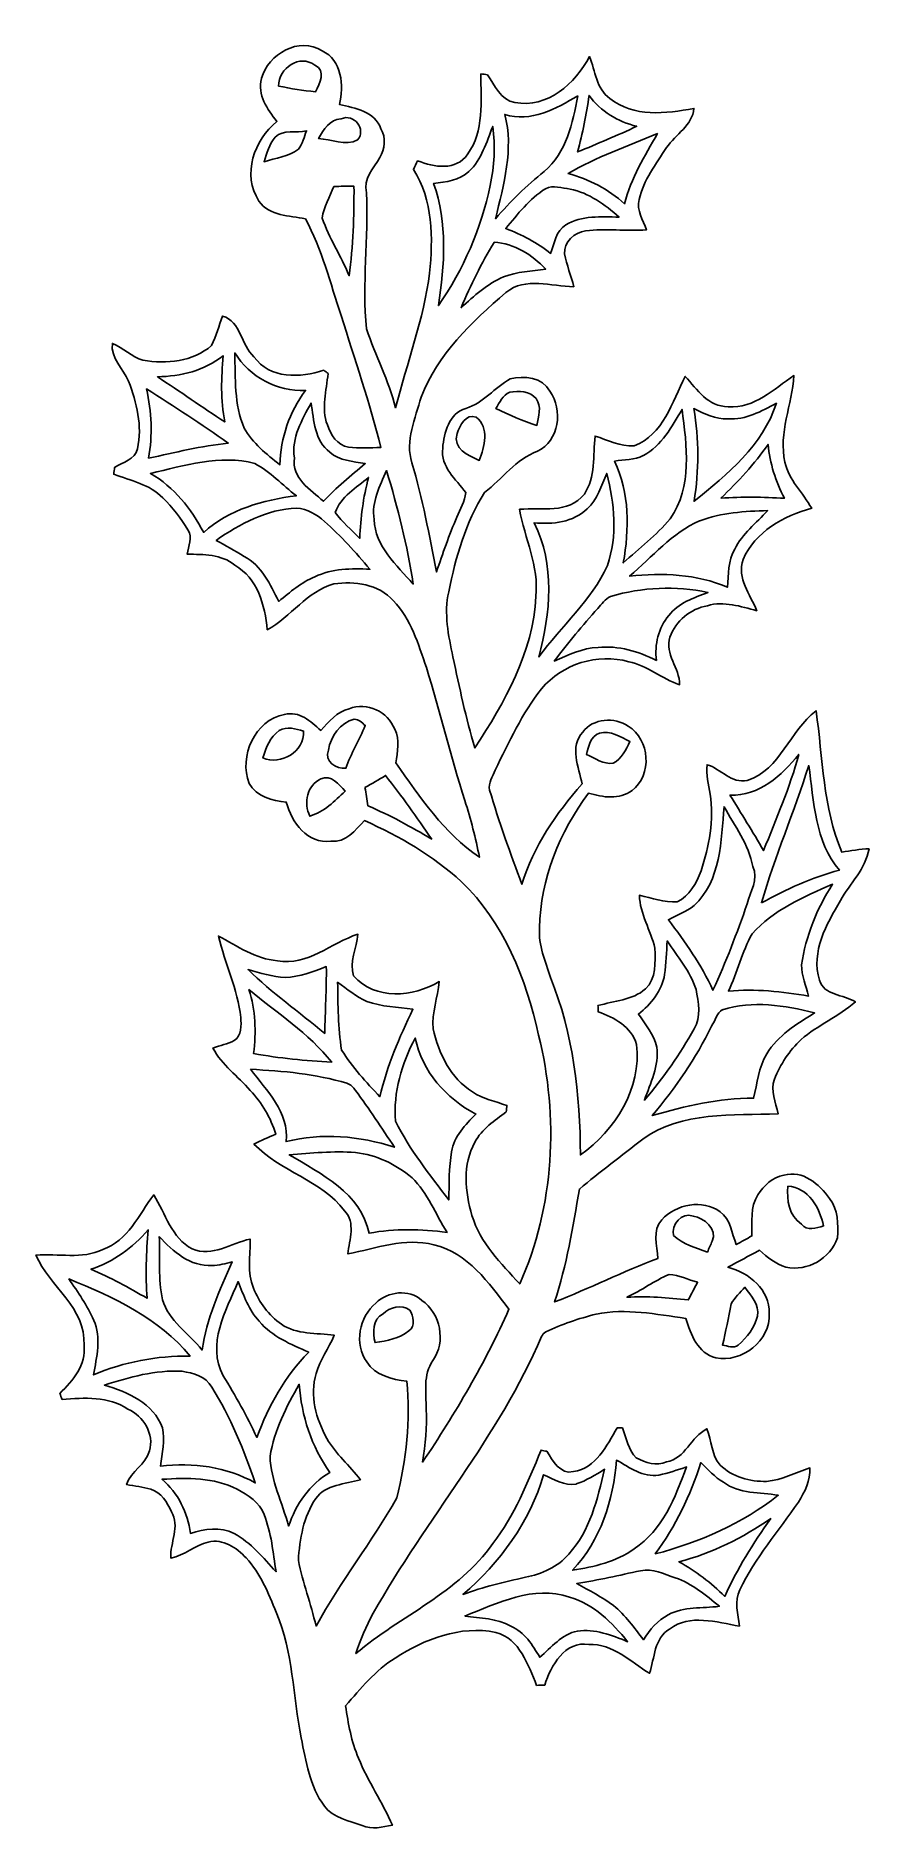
# Model space of a CAD drawing. Header units: centimetres. Extents: x -6.7 to 6.2, y -15.7 to 12.1.
import ezdxf

# ---------------------------------------------------------------- set-up
doc = ezdxf.new("R2010")
doc.units = ezdxf.units.CM
doc.header["$MEASUREMENT"] = 0
doc.layers.add('Camada 1', color=7, linetype='Continuous')

msp = doc.modelspace()

# ---------------------------------------------------------------- linework, layer by layer
at = {"layer": 'Camada 1', "color": 251}
for points, knots in [([(-3.241, 11.402), (-3.136, 11.77), (-2.658, 12.056), (-2.305, 11.826), (-2.305, 11.826), (-1.995, 11.681), (-1.967, 11.288), (-2.035, 10.993), (-2.035, 10.993), (-1.794, 10.943), (-1.486, 10.884), (-1.394, 10.618), (-1.394, 10.618), (-1.315, 10.481), (-1.33, 10.308), (-1.41, 10.174), (-1.41, 10.174), (-1.507, 10.007), (-1.678, 9.848), (-1.617, 9.631), (-1.617, 9.631), (-1.582, 8.929), (-1.691, 8.226), (-1.616, 7.525), (-1.616, 7.525), (-1.481, 7.113), (-1.274, 6.728), (-1.167, 6.306), (-1.167, 6.306), (-0.991, 7), (-0.735, 7.677), (-0.642, 8.39), (-0.642, 8.39), (-0.588, 8.926), (-0.589, 9.522), (-0.892, 9.992), (-0.892, 9.992), (-0.871, 10.036), (-0.849, 10.08), (-0.827, 10.124), (-0.827, 10.124), (-0.572, 10.029), (-0.235, 9.959), (-0.053, 10.23), (-0.053, 10.23), (0.206, 10.582), (0.146, 11.054), (0.152, 11.468), (0.152, 11.468), (0.177, 11.465), (0.227, 11.46), (0.253, 11.456), (0.253, 11.456), (0.368, 11.294), (0.454, 11.062), (0.676, 11.027), (0.676, 11.027), (1.178, 10.93), (1.612, 11.321), (1.832, 11.736), (1.832, 11.736), (1.92, 11.512), (1.935, 11.242), (2.144, 11.087), (2.144, 11.087), (2.512, 10.793), (3.012, 10.855), (3.445, 10.935), (3.445, 10.935), (3.419, 10.673), (3.161, 10.533), (3.023, 10.33), (3.023, 10.33), (2.857, 10.079), (2.664, 9.826), (2.599, 9.526), (2.599, 9.526), (2.552, 9.357), (2.661, 9.209), (2.711, 9.056), (2.711, 9.056), (2.397, 9.036), (2.082, 9.08), (1.77, 9.043), (1.77, 9.043), (1.596, 9.02), (1.43, 8.869), (1.446, 8.685), (1.446, 8.685), (1.475, 8.512), (1.547, 8.35), (1.586, 8.179), (1.586, 8.179), (1.237, 8.181), (0.842, 8.337), (0.538, 8.089), (0.538, 8.089), (0.011, 7.637), (-0.518, 7.131), (-0.774, 6.47), (-0.774, 6.47), (-0.86, 6.145), (-1.026, 5.797), (-0.916, 5.456), (-0.916, 5.456), (-0.749, 4.903), (-0.646, 4.334), (-0.537, 3.768), (-0.537, 3.768), (-0.437, 4.052), (-0.343, 4.34), (-0.219, 4.615), (-0.219, 4.615), (-0.173, 4.742), (-0.098, 4.861), (-0.082, 4.996), (-0.082, 4.996), (-0.237, 5.204), (-0.473, 5.391), (-0.44, 5.682), (-0.44, 5.682), (-0.417, 5.918), (-0.345, 6.222), (-0.081, 6.298), (-0.081, 6.298), (0.192, 6.379), (0.362, 6.621), (0.605, 6.752), (0.605, 6.752), (0.817, 6.806), (1.103, 6.779), (1.217, 6.561), (1.217, 6.561), (1.426, 6.28), (1.36, 5.787), (1.025, 5.634), (1.025, 5.634), (0.691, 5.512), (0.482, 5.207), (0.209, 4.997), (0.209, 4.997), (-0.086, 4.536), (-0.238, 3.996), (-0.346, 3.463), (-0.346, 3.463), (-0.424, 3.127), (-0.351, 2.785), (-0.281, 2.455), (-0.281, 2.455), (-0.18, 1.984), (-0.083, 1.51), (0.059, 1.049), (0.059, 1.049), (0.516, 1.757), (0.964, 2.524), (1, 3.388), (1, 3.388), (1.052, 3.858), (0.829, 4.286), (0.748, 4.737), (0.748, 4.737), (1.093, 4.768), (1.5, 4.659), (1.751, 4.971), (1.751, 4.971), (1.924, 5.233), (1.886, 5.569), (1.916, 5.869), (1.916, 5.869), (2.113, 5.809), (2.307, 5.704), (2.519, 5.718), (2.519, 5.718), (2.977, 5.887), (3.101, 6.399), (3.31, 6.791), (3.31, 6.791), (3.495, 6.589), (3.662, 6.321), (3.974, 6.323), (3.974, 6.323), (4.381, 6.291), (4.679, 6.597), (4.991, 6.805), (4.991, 6.805), (4.961, 6.356), (4.751, 5.919), (4.851, 5.466), (4.851, 5.466), (4.912, 5.188), (5.129, 4.993), (5.265, 4.754), (5.265, 4.754), (4.832, 4.634), (4.392, 4.392), (4.204, 3.963), (4.204, 3.963), (4.108, 3.667), (4.311, 3.424), (4.417, 3.17), (4.417, 3.17), (4.169, 3.234), (3.908, 3.323), (3.652, 3.247), (3.652, 3.247), (3.394, 3.199), (3.159, 3.014), (3.074, 2.763), (3.074, 2.763), (2.989, 2.497), (3.226, 2.285), (3.223, 2.024), (3.223, 2.024), (2.949, 2.116), (2.725, 2.319), (2.439, 2.381), (2.439, 2.381), (1.955, 2.514), (1.411, 2.349), (1.089, 1.963), (1.089, 1.963), (0.789, 1.581), (0.584, 1.137), (0.371, 0.704), (0.371, 0.704), (0.335, 0.607), (0.261, 0.506), (0.285, 0.397), (0.285, 0.397), (0.433, -0.094), (0.603, -0.579), (0.785, -1.059), (0.785, -1.059), (0.962, -0.473), (1.315, 0.035), (1.715, 0.491), (1.715, 0.491), (1.665, 0.751), (1.518, 1.068), (1.725, 1.293), (1.725, 1.293), (1.885, 1.508), (2.216, 1.528), (2.43, 1.384), (2.43, 1.384), (2.765, 1.179), (2.804, 0.629), (2.488, 0.388), (2.488, 0.388), (2.294, 0.245), (2.033, 0.283), (1.817, 0.349), (1.817, 0.349), (1.365, -0.249), (1.073, -0.979), (1.058, -1.733), (1.058, -1.733), (1.038, -2.001), (1.147, -2.251), (1.228, -2.5), (1.228, -2.5), (1.577, -3.369), (1.686, -4.314), (1.69, -5.244), (1.69, -5.244), (2.229, -4.861), (2.64, -4.218), (2.557, -3.535), (2.557, -3.535), (2.479, -3.262), (2.211, -3.12), (1.964, -3.03), (1.964, -3.03), (1.963, -3.006), (1.962, -2.959), (1.961, -2.935), (1.961, -2.935), (2.208, -2.865), (2.493, -2.853), (2.696, -2.678), (2.696, -2.678), (2.866, -2.52), (2.846, -2.257), (2.841, -2.049), (2.841, -2.049), (2.779, -1.771), (2.606, -1.521), (2.603, -1.229), (2.603, -1.229), (2.794, -1.273), (2.986, -1.347), (3.185, -1.331), (3.185, -1.331), (3.377, -1.243), (3.481, -1.042), (3.556, -0.854), (3.556, -0.854), (3.679, -0.473), (3.756, -0.066), (3.694, 0.334), (3.694, 0.334), (3.675, 0.485), (3.628, 0.636), (3.647, 0.789), (3.647, 0.789), (3.86, 0.727), (4.029, 0.491), (4.268, 0.545), (4.268, 0.545), (4.786, 0.716), (4.925, 1.313), (5.333, 1.622), (5.333, 1.622), (5.44, 0.891), (5.435, 0.129), (5.73, -0.562), (5.73, -0.562), (5.87, -0.54), (6.011, -0.518), (6.153, -0.511), (6.153, -0.511), (6.099, -0.824), (5.858, -1.046), (5.708, -1.313), (5.708, -1.313), (5.494, -1.678), (5.251, -2.099), (5.386, -2.54), (5.386, -2.54), (5.452, -2.784), (5.759, -2.759), (5.94, -2.879), (5.94, -2.879), (5.68, -3.102), (5.36, -3.237), (5.101, -3.461), (5.101, -3.461), (4.921, -3.631), (4.781, -3.843), (4.69, -4.073), (4.69, -4.073), (4.624, -4.251), (4.707, -4.435), (4.748, -4.608), (4.748, -4.608), (4.043, -4.636), (3.262, -4.563), (2.654, -4.999), (2.654, -4.999), (2.327, -5.257), (1.989, -5.507), (1.673, -5.773), (1.673, -5.773), (1.576, -6.36), (1.475, -6.949), (1.29, -7.517), (1.29, -7.517), (1.829, -7.308), (2.346, -7.046), (2.888, -6.845), (2.888, -6.845), (2.876, -6.645), (2.797, -6.409), (2.947, -6.245), (2.947, -6.245), (3.167, -6.005), (3.578, -5.923), (3.849, -6.124), (3.849, -6.124), (4.013, -6.238), (4.03, -6.457), (4.098, -6.63), (4.098, -6.63), (4.179, -6.584), (4.26, -6.539), (4.342, -6.495), (4.342, -6.495), (4.345, -6.282), (4.31, -6.05), (4.434, -5.861), (4.434, -5.861), (4.527, -5.721), (4.66, -5.581), (4.835, -5.559), (4.835, -5.559), (5.129, -5.467), (5.379, -5.701), (5.543, -5.915), (5.543, -5.915), (5.677, -6.087), (5.676, -6.32), (5.664, -6.527), (5.664, -6.527), (5.552, -6.846), (5.199, -7.052), (4.867, -6.978), (4.867, -6.978), (4.711, -6.929), (4.578, -6.826), (4.457, -6.717), (4.457, -6.717), (4.295, -6.806), (4.132, -6.892), (3.971, -6.98), (3.971, -6.98), (4.295, -7.064), (4.622, -7.332), (4.607, -7.694), (4.607, -7.694), (4.636, -8.115), (4.18, -8.461), (3.784, -8.383), (3.784, -8.383), (3.505, -8.311), (3.396, -8.02), (3.319, -7.772), (3.319, -7.772), (2.862, -7.706), (2.392, -7.612), (1.932, -7.705), (1.932, -7.705), (1.665, -7.774), (1.401, -7.859), (1.153, -7.979), (1.153, -7.979), (1.124, -7.996), (1.104, -8.02), (1.09, -8.052), (1.09, -8.052), (0.429, -9.596), (-0.694, -10.875), (-1.514, -12.33), (-1.514, -12.33), (-1.623, -12.529), (-1.712, -12.738), (-1.782, -12.953), (-1.782, -12.953), (-1.091, -12.367), (-0.195, -12.013), (0.336, -11.253), (0.336, -11.253), (0.668, -10.818), (0.875, -10.31), (1.082, -9.808), (1.082, -9.808), (1.104, -9.813), (1.147, -9.822), (1.168, -9.826), (1.168, -9.826), (1.262, -9.962), (1.375, -10.191), (1.581, -10.14), (1.581, -10.14), (1.937, -10.081), (2.093, -9.739), (2.258, -9.464), (2.258, -9.464), (2.278, -9.464), (2.319, -9.463), (2.34, -9.463), (2.34, -9.463), (2.406, -9.618), (2.427, -9.807), (2.553, -9.928), (2.553, -9.928), (2.693, -9.997), (2.867, -10.062), (3.022, -9.99), (3.022, -9.99), (3.313, -9.938), (3.399, -9.6), (3.645, -9.478), (3.645, -9.478), (3.726, -9.661), (3.708, -9.888), (3.852, -10.039), (3.852, -10.039), (4.036, -10.227), (4.314, -10.294), (4.569, -10.292), (4.569, -10.292), (4.804, -10.267), (5.017, -10.16), (5.237, -10.082), (5.237, -10.082), (5.247, -10.275), (5.159, -10.452), (5.059, -10.612), (5.059, -10.612), (4.756, -11.062), (4.387, -11.474), (4.156, -11.968), (4.156, -11.968), (4.069, -12.143), (4.124, -12.344), (4.147, -12.528), (4.147, -12.528), (3.796, -12.47), (3.379, -12.333), (3.067, -12.574), (3.067, -12.574), (2.828, -12.716), (2.838, -13.023), (2.758, -13.258), (2.758, -13.258), (2.462, -13.079), (2.195, -12.796), (1.82, -12.812), (1.82, -12.812), (1.452, -12.752), (1.229, -13.141), (1.138, -13.44), (1.138, -13.44), (1.096, -13.441), (1.054, -13.442), (1.013, -13.444), (1.013, -13.444), (0.88, -13.128), (0.754, -12.727), (0.38, -12.626), (0.38, -12.626), (-0.168, -12.512), (-0.721, -12.731), (-1.175, -13.023), (-1.175, -13.023), (-1.48, -13.212), (-1.709, -13.493), (-1.941, -13.761), (-1.941, -13.761), (-1.898, -14.035), (-1.855, -14.316), (-1.74, -14.571), (-1.74, -14.571), (-1.596, -14.932), (-1.368, -15.25), (-1.218, -15.608), (-1.218, -15.608), (-1.371, -15.632), (-1.534, -15.682), (-1.682, -15.611), (-1.682, -15.611), (-1.884, -15.535), (-2.134, -15.498), (-2.269, -15.31), (-2.269, -15.31), (-2.499, -15.006), (-2.549, -14.617), (-2.628, -14.256), (-2.628, -14.256), (-2.755, -13.609), (-2.752, -12.93), (-3.012, -12.315), (-3.012, -12.315), (-3.136, -12.019), (-3.255, -11.712), (-3.479, -11.475), (-3.479, -11.475), (-3.623, -11.314), (-3.838, -11.174), (-4.064, -11.228), (-4.064, -11.228), (-4.269, -11.281), (-4.432, -11.435), (-4.643, -11.477), (-4.643, -11.477), (-4.656, -11.237), (-4.497, -10.985), (-4.632, -10.759), (-4.632, -10.759), (-4.697, -10.615), (-4.794, -10.462), (-4.952, -10.413), (-4.952, -10.413), (-5.075, -10.377), (-5.201, -10.365), (-5.326, -10.34), (-5.326, -10.34), (-5.263, -10.13), (-5.028, -10.032), (-4.973, -9.82), (-4.973, -9.82), (-4.893, -9.557), (-5.068, -9.28), (-5.307, -9.174), (-5.307, -9.174), (-5.607, -8.975), (-5.98, -8.996), (-6.323, -9.023), (-6.323, -9.023), (-6.335, -8.992), (-6.347, -8.961), (-6.359, -8.93), (-6.359, -8.93), (-6.151, -8.737), (-5.949, -8.488), (-5.985, -8.185), (-5.985, -8.185), (-5.95, -7.608), (-6.52, -7.277), (-6.729, -6.793), (-6.729, -6.793), (-6.384, -6.763), (-6.018, -6.863), (-5.693, -6.705), (-5.693, -6.705), (-5.306, -6.571), (-5.137, -6.169), (-4.908, -5.862), (-4.908, -5.862), (-4.725, -6.147), (-4.632, -6.53), (-4.313, -6.698), (-4.313, -6.698), (-4.001, -6.826), (-3.712, -6.611), (-3.417, -6.544), (-3.417, -6.544), (-3.41, -6.795), (-3.471, -7.064), (-3.363, -7.302), (-3.363, -7.302), (-3.28, -7.525), (-3.127, -7.723), (-2.934, -7.861), (-2.934, -7.861), (-2.696, -8.026), (-2.391, -7.993), (-2.117, -8.031), (-2.117, -8.031), (-2.2, -8.233), (-2.339, -8.41), (-2.394, -8.623), (-2.394, -8.623), (-2.501, -8.963), (-2.397, -9.327), (-2.229, -9.628), (-2.229, -9.628), (-2.095, -9.869), (-1.876, -10.046), (-1.712, -10.266), (-1.712, -10.266), (-1.949, -10.336), (-2.245, -10.337), (-2.403, -10.556), (-2.403, -10.556), (-2.592, -10.834), (-2.651, -11.183), (-2.671, -11.513), (-2.671, -11.513), (-2.601, -11.855), (-2.476, -12.185), (-2.398, -12.527), (-2.398, -12.527), (-2.02, -11.843), (-1.537, -11.223), (-1.147, -10.547), (-1.147, -10.547), (-1.009, -9.959), (-0.928, -9.343), (-0.996, -8.74), (-0.996, -8.74), (-1.225, -8.717), (-1.481, -8.651), (-1.614, -8.445), (-1.614, -8.445), (-1.812, -8.166), (-1.731, -7.749), (-1.474, -7.534), (-1.474, -7.534), (-1.29, -7.355), (-0.962, -7.311), (-0.764, -7.492), (-0.764, -7.492), (-0.472, -7.688), (-0.384, -8.136), (-0.592, -8.423), (-0.592, -8.423), (-0.747, -8.641), (-0.694, -8.925), (-0.694, -9.173), (-0.694, -9.173), (-0.674, -9.448), (-0.712, -9.721), (-0.75, -9.993), (-0.75, -9.993), (-0.247, -9.239), (0.221, -8.457), (0.584, -7.626), (0.584, -7.626), (0.273, -7.227), (-0.05, -6.752), (-0.576, -6.633), (-0.576, -6.633), (-1.027, -6.519), (-1.466, -6.688), (-1.904, -6.774), (-1.904, -6.774), (-1.884, -6.551), (-1.781, -6.295), (-1.956, -6.106), (-1.956, -6.106), (-2.321, -5.635), (-2.948, -5.499), (-3.358, -5.076), (-3.358, -5.076), (-3.248, -5.02), (-3.135, -4.972), (-3.021, -4.923), (-3.021, -4.923), (-3.098, -4.671), (-3.23, -4.437), (-3.414, -4.248), (-3.414, -4.248), (-3.602, -4.026), (-3.858, -3.856), (-3.991, -3.591), (-3.991, -3.591), (-3.881, -3.552), (-3.765, -3.529), (-3.661, -3.475), (-3.661, -3.475), (-3.55, -3.4), (-3.552, -3.236), (-3.562, -3.12), (-3.562, -3.12), (-3.611, -2.684), (-3.803, -2.283), (-3.907, -1.861), (-3.907, -1.861), (-3.615, -2.013), (-3.336, -2.218), (-2.996, -2.242), (-2.996, -2.242), (-2.53, -2.333), (-2.165, -1.963), (-1.749, -1.832), (-1.749, -1.832), (-1.771, -2.042), (-1.892, -2.268), (-1.817, -2.474), (-1.817, -2.474), (-1.486, -2.86), (-0.896, -2.802), (-0.492, -2.565), (-0.492, -2.565), (-0.517, -2.809), (-0.609, -3.044), (-0.588, -3.292), (-0.588, -3.292), (-0.499, -3.67), (-0.321, -4.06), (0.022, -4.27), (0.022, -4.27), (0.183, -4.377), (0.374, -4.417), (0.554, -4.479), (0.554, -4.479), (0.551, -4.503), (0.545, -4.552), (0.542, -4.577), (0.542, -4.577), (0.366, -4.714), (0.161, -4.841), (0.059, -5.048), (0.059, -5.048), (-0.137, -5.391), (-0.094, -5.815), (0.013, -6.181), (0.013, -6.181), (0.142, -6.604), (0.461, -6.92), (0.752, -7.238), (0.752, -7.238), (1.288, -6.039), (1.356, -4.66), (1.044, -3.392), (1.044, -3.392), (0.85, -2.523), (0.504, -1.647), (-0.15, -1.02), (-0.15, -1.02), (-0.588, -0.619), (-1.107, -0.317), (-1.648, -0.076), (-1.648, -0.076), (-1.791, -0.216), (-1.933, -0.427), (-2.168, -0.391), (-2.168, -0.391), (-2.534, -0.444), (-2.773, -0.1), (-2.858, 0.21), (-2.858, 0.21), (-3.071, 0.228), (-3.322, 0.295), (-3.431, 0.499), (-3.431, 0.499), (-3.597, 0.917), (-3.342, 1.481), (-2.886, 1.565), (-2.886, 1.565), (-2.658, 1.626), (-2.48, 1.458), (-2.326, 1.319), (-2.326, 1.319), (-2.196, 1.45), (-2.077, 1.611), (-1.885, 1.654), (-1.885, 1.654), (-1.611, 1.768), (-1.286, 1.606), (-1.181, 1.338), (-1.181, 1.338), (-1.099, 1.174), (-1.137, 0.989), (-1.164, 0.817), (-1.164, 0.817), (-0.789, 0.286), (-0.42, -0.272), (0.129, -0.641), (0.129, -0.641), (0.067, -0.346), (-0.004, -0.052), (-0.097, 0.234), (-0.097, 0.234), (-0.314, 0.914), (-0.48, 1.608), (-0.692, 2.29), (-0.692, 2.29), (-0.815, 2.654), (-0.931, 3.04), (-1.204, 3.325), (-1.204, 3.325), (-1.427, 3.58), (-1.804, 3.63), (-2.122, 3.584), (-2.122, 3.584), (-2.539, 3.469), (-2.785, 3.076), (-3.151, 2.875), (-3.151, 2.875), (-3.189, 3.257), (-3.299, 3.67), (-3.655, 3.874), (-3.655, 3.874), (-3.865, 4.048), (-4.136, 4.036), (-4.391, 4.044), (-4.391, 4.044), (-4.373, 4.166), (-4.303, 4.302), (-4.378, 4.418), (-4.378, 4.418), (-4.487, 4.599), (-4.616, 4.767), (-4.768, 4.913), (-4.768, 4.913), (-4.968, 5.124), (-5.263, 5.181), (-5.524, 5.28), (-5.524, 5.28), (-5.522, 5.306), (-5.516, 5.358), (-5.513, 5.384), (-5.513, 5.384), (-5.387, 5.466), (-5.196, 5.506), (-5.158, 5.671), (-5.158, 5.671), (-5.08, 6.026), (-5.171, 6.387), (-5.295, 6.719), (-5.295, 6.719), (-5.379, 6.911), (-5.573, 7.074), (-5.547, 7.301), (-5.547, 7.301), (-5.38, 7.232), (-5.247, 7.095), (-5.073, 7.041), (-5.073, 7.041), (-4.711, 6.984), (-4.299, 7.016), (-4.012, 7.27), (-4.012, 7.27), (-3.938, 7.414), (-3.899, 7.573), (-3.844, 7.725), (-3.844, 7.725), (-3.557, 7.638), (-3.56, 7.277), (-3.357, 7.096), (-3.357, 7.096), (-3.119, 6.748), (-2.635, 6.77), (-2.275, 6.886), (-2.275, 6.886), (-2.254, 6.869), (-2.233, 6.852), (-2.211, 6.835), (-2.211, 6.835), (-2.239, 6.574), (-2.318, 6.3), (-2.223, 6.042), (-2.223, 6.042), (-2.172, 5.891), (-2.069, 5.726), (-1.898, 5.698), (-1.898, 5.698), (-1.731, 5.682), (-1.563, 5.685), (-1.395, 5.694), (-1.395, 5.694), (-1.566, 6.383), (-1.799, 7.054), (-2.009, 7.731), (-2.009, 7.731), (-2.179, 8.233), (-2.306, 8.759), (-2.563, 9.226), (-2.563, 9.226), (-2.81, 9.284), (-3.118, 9.262), (-3.28, 9.503), (-3.28, 9.503), (-3.546, 9.913), (-3.354, 10.446), (-3.003, 10.734), (-3.003, 10.734), (-3.15, 10.922), (-3.309, 11.144), (-3.239, 11.397), (-3.239, 11.397), (-3.239, 11.397), (-3.241, 11.402), (-3.241, 11.402)], [0, 0, 0, 0, 0.004255, 0.004255, 0.004255, 0.004255, 0.008511, 0.008511, 0.008511, 0.008511, 0.012766, 0.012766, 0.012766, 0.012766, 0.017021, 0.017021, 0.017021, 0.017021, 0.021277, 0.021277, 0.021277, 0.021277, 0.025532, 0.025532, 0.025532, 0.025532, 0.029787, 0.029787, 0.029787, 0.029787, 0.034043, 0.034043, 0.034043, 0.034043, 0.038298, 0.038298, 0.038298, 0.038298, 0.042553, 0.042553, 0.042553, 0.042553, 0.046809, 0.046809, 0.046809, 0.046809, 0.051064, 0.051064, 0.051064, 0.051064, 0.055319, 0.055319, 0.055319, 0.055319, 0.059574, 0.059574, 0.059574, 0.059574, 0.06383, 0.06383, 0.06383, 0.06383, 0.068085, 0.068085, 0.068085, 0.068085, 0.07234, 0.07234, 0.07234, 0.07234, 0.076596, 0.076596, 0.076596, 0.076596, 0.080851, 0.080851, 0.080851, 0.080851, 0.085106, 0.085106, 0.085106, 0.085106, 0.089362, 0.089362, 0.089362, 0.089362, 0.093617, 0.093617, 0.093617, 0.093617, 0.097872, 0.097872, 0.097872, 0.097872, 0.102128, 0.102128, 0.102128, 0.102128, 0.106383, 0.106383, 0.106383, 0.106383, 0.110638, 0.110638, 0.110638, 0.110638, 0.114894, 0.114894, 0.114894, 0.114894, 0.119149, 0.119149, 0.119149, 0.119149, 0.123404, 0.123404, 0.123404, 0.123404, 0.12766, 0.12766, 0.12766, 0.12766, 0.131915, 0.131915, 0.131915, 0.131915, 0.13617, 0.13617, 0.13617, 0.13617, 0.140426, 0.140426, 0.140426, 0.140426, 0.144681, 0.144681, 0.144681, 0.144681, 0.148936, 0.148936, 0.148936, 0.148936, 0.153191, 0.153191, 0.153191, 0.153191, 0.157447, 0.157447, 0.157447, 0.157447, 0.161702, 0.161702, 0.161702, 0.161702, 0.165957, 0.165957, 0.165957, 0.165957, 0.170213, 0.170213, 0.170213, 0.170213, 0.174468, 0.174468, 0.174468, 0.174468, 0.178723, 0.178723, 0.178723, 0.178723, 0.182979, 0.182979, 0.182979, 0.182979, 0.187234, 0.187234, 0.187234, 0.187234, 0.191489, 0.191489, 0.191489, 0.191489, 0.195745, 0.195745, 0.195745, 0.195745, 0.2, 0.2, 0.2, 0.2, 0.204255, 0.204255, 0.204255, 0.204255, 0.208511, 0.208511, 0.208511, 0.208511, 0.212766, 0.212766, 0.212766, 0.212766, 0.217021, 0.217021, 0.217021, 0.217021, 0.221277, 0.221277, 0.221277, 0.221277, 0.225532, 0.225532, 0.225532, 0.225532, 0.229787, 0.229787, 0.229787, 0.229787, 0.234043, 0.234043, 0.234043, 0.234043, 0.238298, 0.238298, 0.238298, 0.238298, 0.242553, 0.242553, 0.242553, 0.242553, 0.246809, 0.246809, 0.246809, 0.246809, 0.251064, 0.251064, 0.251064, 0.251064, 0.255319, 0.255319, 0.255319, 0.255319, 0.259574, 0.259574, 0.259574, 0.259574, 0.26383, 0.26383, 0.26383, 0.26383, 0.268085, 0.268085, 0.268085, 0.268085, 0.27234, 0.27234, 0.27234, 0.27234, 0.276596, 0.276596, 0.276596, 0.276596, 0.280851, 0.280851, 0.280851, 0.280851, 0.285106, 0.285106, 0.285106, 0.285106, 0.289362, 0.289362, 0.289362, 0.289362, 0.293617, 0.293617, 0.293617, 0.293617, 0.297872, 0.297872, 0.297872, 0.297872, 0.302128, 0.302128, 0.302128, 0.302128, 0.306383, 0.306383, 0.306383, 0.306383, 0.310638, 0.310638, 0.310638, 0.310638, 0.314894, 0.314894, 0.314894, 0.314894, 0.319149, 0.319149, 0.319149, 0.319149, 0.323404, 0.323404, 0.323404, 0.323404, 0.32766, 0.32766, 0.32766, 0.32766, 0.331915, 0.331915, 0.331915, 0.331915, 0.33617, 0.33617, 0.33617, 0.33617, 0.340426, 0.340426, 0.340426, 0.340426, 0.344681, 0.344681, 0.344681, 0.344681, 0.348936, 0.348936, 0.348936, 0.348936, 0.353191, 0.353191, 0.353191, 0.353191, 0.357447, 0.357447, 0.357447, 0.357447, 0.361702, 0.361702, 0.361702, 0.361702, 0.365957, 0.365957, 0.365957, 0.365957, 0.370213, 0.370213, 0.370213, 0.370213, 0.374468, 0.374468, 0.374468, 0.374468, 0.378723, 0.378723, 0.378723, 0.378723, 0.382979, 0.382979, 0.382979, 0.382979, 0.387234, 0.387234, 0.387234, 0.387234, 0.391489, 0.391489, 0.391489, 0.391489, 0.395745, 0.395745, 0.395745, 0.395745, 0.4, 0.4, 0.4, 0.4, 0.404255, 0.404255, 0.404255, 0.404255, 0.408511, 0.408511, 0.408511, 0.408511, 0.412766, 0.412766, 0.412766, 0.412766, 0.417021, 0.417021, 0.417021, 0.417021, 0.421277, 0.421277, 0.421277, 0.421277, 0.425532, 0.425532, 0.425532, 0.425532, 0.429787, 0.429787, 0.429787, 0.429787, 0.434043, 0.434043, 0.434043, 0.434043, 0.438298, 0.438298, 0.438298, 0.438298, 0.442553, 0.442553, 0.442553, 0.442553, 0.446809, 0.446809, 0.446809, 0.446809, 0.451064, 0.451064, 0.451064, 0.451064, 0.455319, 0.455319, 0.455319, 0.455319, 0.459574, 0.459574, 0.459574, 0.459574, 0.46383, 0.46383, 0.46383, 0.46383, 0.468085, 0.468085, 0.468085, 0.468085, 0.47234, 0.47234, 0.47234, 0.47234, 0.476596, 0.476596, 0.476596, 0.476596, 0.480851, 0.480851, 0.480851, 0.480851, 0.485106, 0.485106, 0.485106, 0.485106, 0.489362, 0.489362, 0.489362, 0.489362, 0.493617, 0.493617, 0.493617, 0.493617, 0.497872, 0.497872, 0.497872, 0.497872, 0.502128, 0.502128, 0.502128, 0.502128, 0.506383, 0.506383, 0.506383, 0.506383, 0.510638, 0.510638, 0.510638, 0.510638, 0.514894, 0.514894, 0.514894, 0.514894, 0.519149, 0.519149, 0.519149, 0.519149, 0.523404, 0.523404, 0.523404, 0.523404, 0.52766, 0.52766, 0.52766, 0.52766, 0.531915, 0.531915, 0.531915, 0.531915, 0.53617, 0.53617, 0.53617, 0.53617, 0.540426, 0.540426, 0.540426, 0.540426, 0.544681, 0.544681, 0.544681, 0.544681, 0.548936, 0.548936, 0.548936, 0.548936, 0.553191, 0.553191, 0.553191, 0.553191, 0.557447, 0.557447, 0.557447, 0.557447, 0.561702, 0.561702, 0.561702, 0.561702, 0.565957, 0.565957, 0.565957, 0.565957, 0.570213, 0.570213, 0.570213, 0.570213, 0.574468, 0.574468, 0.574468, 0.574468, 0.578723, 0.578723, 0.578723, 0.578723, 0.582979, 0.582979, 0.582979, 0.582979, 0.587234, 0.587234, 0.587234, 0.587234, 0.591489, 0.591489, 0.591489, 0.591489, 0.595745, 0.595745, 0.595745, 0.595745, 0.6, 0.6, 0.6, 0.6, 0.604255, 0.604255, 0.604255, 0.604255, 0.608511, 0.608511, 0.608511, 0.608511, 0.612766, 0.612766, 0.612766, 0.612766, 0.617021, 0.617021, 0.617021, 0.617021, 0.621277, 0.621277, 0.621277, 0.621277, 0.625532, 0.625532, 0.625532, 0.625532, 0.629787, 0.629787, 0.629787, 0.629787, 0.634043, 0.634043, 0.634043, 0.634043, 0.638298, 0.638298, 0.638298, 0.638298, 0.642553, 0.642553, 0.642553, 0.642553, 0.646809, 0.646809, 0.646809, 0.646809, 0.651064, 0.651064, 0.651064, 0.651064, 0.655319, 0.655319, 0.655319, 0.655319, 0.659574, 0.659574, 0.659574, 0.659574, 0.66383, 0.66383, 0.66383, 0.66383, 0.668085, 0.668085, 0.668085, 0.668085, 0.67234, 0.67234, 0.67234, 0.67234, 0.676596, 0.676596, 0.676596, 0.676596, 0.680851, 0.680851, 0.680851, 0.680851, 0.685106, 0.685106, 0.685106, 0.685106, 0.689362, 0.689362, 0.689362, 0.689362, 0.693617, 0.693617, 0.693617, 0.693617, 0.697872, 0.697872, 0.697872, 0.697872, 0.702128, 0.702128, 0.702128, 0.702128, 0.706383, 0.706383, 0.706383, 0.706383, 0.710638, 0.710638, 0.710638, 0.710638, 0.714894, 0.714894, 0.714894, 0.714894, 0.719149, 0.719149, 0.719149, 0.719149, 0.723404, 0.723404, 0.723404, 0.723404, 0.72766, 0.72766, 0.72766, 0.72766, 0.731915, 0.731915, 0.731915, 0.731915, 0.73617, 0.73617, 0.73617, 0.73617, 0.740426, 0.740426, 0.740426, 0.740426, 0.744681, 0.744681, 0.744681, 0.744681, 0.748936, 0.748936, 0.748936, 0.748936, 0.753191, 0.753191, 0.753191, 0.753191, 0.757447, 0.757447, 0.757447, 0.757447, 0.761702, 0.761702, 0.761702, 0.761702, 0.765957, 0.765957, 0.765957, 0.765957, 0.770213, 0.770213, 0.770213, 0.770213, 0.774468, 0.774468, 0.774468, 0.774468, 0.778723, 0.778723, 0.778723, 0.778723, 0.782979, 0.782979, 0.782979, 0.782979, 0.787234, 0.787234, 0.787234, 0.787234, 0.791489, 0.791489, 0.791489, 0.791489, 0.795745, 0.795745, 0.795745, 0.795745, 0.8, 0.8, 0.8, 0.8, 0.804255, 0.804255, 0.804255, 0.804255, 0.808511, 0.808511, 0.808511, 0.808511, 0.812766, 0.812766, 0.812766, 0.812766, 0.817021, 0.817021, 0.817021, 0.817021, 0.821277, 0.821277, 0.821277, 0.821277, 0.825532, 0.825532, 0.825532, 0.825532, 0.829787, 0.829787, 0.829787, 0.829787, 0.834043, 0.834043, 0.834043, 0.834043, 0.838298, 0.838298, 0.838298, 0.838298, 0.842553, 0.842553, 0.842553, 0.842553, 0.846809, 0.846809, 0.846809, 0.846809, 0.851064, 0.851064, 0.851064, 0.851064, 0.855319, 0.855319, 0.855319, 0.855319, 0.859574, 0.859574, 0.859574, 0.859574, 0.86383, 0.86383, 0.86383, 0.86383, 0.868085, 0.868085, 0.868085, 0.868085, 0.87234, 0.87234, 0.87234, 0.87234, 0.876596, 0.876596, 0.876596, 0.876596, 0.880851, 0.880851, 0.880851, 0.880851, 0.885106, 0.885106, 0.885106, 0.885106, 0.889362, 0.889362, 0.889362, 0.889362, 0.893617, 0.893617, 0.893617, 0.893617, 0.897872, 0.897872, 0.897872, 0.897872, 0.902128, 0.902128, 0.902128, 0.902128, 0.906383, 0.906383, 0.906383, 0.906383, 0.910638, 0.910638, 0.910638, 0.910638, 0.914894, 0.914894, 0.914894, 0.914894, 0.919149, 0.919149, 0.919149, 0.919149, 0.923404, 0.923404, 0.923404, 0.923404, 0.92766, 0.92766, 0.92766, 0.92766, 0.931915, 0.931915, 0.931915, 0.931915, 0.93617, 0.93617, 0.93617, 0.93617, 0.940426, 0.940426, 0.940426, 0.940426, 0.944681, 0.944681, 0.944681, 0.944681, 0.948936, 0.948936, 0.948936, 0.948936, 0.953191, 0.953191, 0.953191, 0.953191, 0.957447, 0.957447, 0.957447, 0.957447, 0.961702, 0.961702, 0.961702, 0.961702, 0.965957, 0.965957, 0.965957, 0.965957, 0.970213, 0.970213, 0.970213, 0.970213, 0.974468, 0.974468, 0.974468, 0.974468, 0.978723, 0.978723, 0.978723, 0.978723, 0.982979, 0.982979, 0.982979, 0.982979, 0.987234, 0.987234, 0.987234, 0.987234, 0.991489, 0.991489, 0.991489, 0.991489, 1, 1, 1, 1]), ([(-2.977, 11.281), (-2.788, 11.241), (-2.597, 11.208), (-2.404, 11.193), (-2.404, 11.193), (-2.344, 11.318), (-2.239, 11.519), (-2.415, 11.603), (-2.415, 11.603), (-2.651, 11.783), (-2.976, 11.555), (-2.977, 11.281), (-2.977, 11.281), (-2.977, 11.281), (-2.977, 11.281), (-2.977, 11.281)], [0, 0, 0, 0, 0.2, 0.2, 0.2, 0.2, 0.4, 0.4, 0.4, 0.4, 0.6, 0.6, 0.6, 0.6, 1, 1, 1, 1]), ([(1.65, 11.13), (1.316, 10.929), (0.922, 10.713), (0.52, 10.843), (0.52, 10.843), (0.662, 10.307), (0.503, 9.753), (0.377, 9.23), (0.377, 9.23), (0.606, 9.496), (0.858, 9.74), (1.131, 9.962), (1.131, 9.962), (1.478, 10.253), (1.569, 10.71), (1.65, 11.129), (1.65, 11.129), (1.65, 11.129), (1.65, 11.13), (1.65, 11.13)], [0, 0, 0, 0, 0.166667, 0.166667, 0.166667, 0.166667, 0.333333, 0.333333, 0.333333, 0.333333, 0.5, 0.5, 0.5, 0.5, 0.666667, 0.666667, 0.666667, 0.666667, 1, 1, 1, 1]), ([(1.823, 11.136), (1.783, 10.841), (1.722, 10.549), (1.645, 10.261), (1.645, 10.261), (1.952, 10.389), (2.26, 10.516), (2.56, 10.659), (2.56, 10.659), (2.268, 10.728), (2, 10.891), (1.823, 11.136), (1.823, 11.136), (1.823, 11.136), (1.823, 11.136), (1.823, 11.136)], [0, 0, 0, 0, 0.2, 0.2, 0.2, 0.2, 0.4, 0.4, 0.4, 0.4, 0.6, 0.6, 0.6, 0.6, 1, 1, 1, 1]), ([(-2.012, 10.772), (-2.187, 10.764), (-2.282, 10.604), (-2.359, 10.469), (-2.359, 10.469), (-2.166, 10.462), (-1.939, 10.343), (-1.755, 10.447), (-1.755, 10.447), (-1.616, 10.605), (-1.812, 10.868), (-2.011, 10.772), (-2.011, 10.772), (-2.011, 10.772), (-2.012, 10.772), (-2.012, 10.772)], [0, 0, 0, 0, 0.2, 0.2, 0.2, 0.2, 0.4, 0.4, 0.4, 0.4, 0.6, 0.6, 0.6, 0.6, 1, 1, 1, 1]), ([(-3.03, 10.49), (-3.123, 10.383), (-3.155, 10.241), (-3.201, 10.11), (-3.201, 10.11), (-3.023, 10.167), (-2.825, 10.19), (-2.671, 10.305), (-2.671, 10.305), (-2.604, 10.386), (-2.582, 10.493), (-2.545, 10.589), (-2.545, 10.589), (-2.7, 10.549), (-2.906, 10.617), (-3.03, 10.49), (-3.03, 10.49), (-3.03, 10.49), (-3.03, 10.49), (-3.03, 10.49)], [0, 0, 0, 0, 0.166667, 0.166667, 0.166667, 0.166667, 0.333333, 0.333333, 0.333333, 0.333333, 0.5, 0.5, 0.5, 0.5, 0.666667, 0.666667, 0.666667, 0.666667, 1, 1, 1, 1]), ([(-0.034, 9.961), (-0.179, 9.821), (-0.391, 9.798), (-0.58, 9.775), (-0.58, 9.775), (-0.364, 9.167), (-0.407, 8.513), (-0.506, 7.887), (-0.506, 7.887), (-0.121, 8.446), (0.16, 9.077), (0.293, 9.744), (0.293, 9.744), (0.364, 10.043), (0.373, 10.353), (0.334, 10.657), (0.334, 10.657), (0.239, 10.416), (0.164, 10.143), (-0.034, 9.962), (-0.034, 9.962), (-0.034, 9.962), (-0.034, 9.961), (-0.034, 9.961)], [0, 0, 0, 0, 0.142857, 0.142857, 0.142857, 0.142857, 0.285714, 0.285714, 0.285714, 0.285714, 0.428571, 0.428571, 0.428571, 0.428571, 0.571429, 0.571429, 0.571429, 0.571429, 0.714286, 0.714286, 0.714286, 0.714286, 1, 1, 1, 1]), ([(1.499, 9.928), (1.821, 9.841), (2.124, 9.685), (2.372, 9.461), (2.372, 9.461), (2.471, 9.853), (2.68, 10.199), (2.881, 10.545), (2.881, 10.545), (2.415, 10.351), (1.935, 10.184), (1.498, 9.928), (1.498, 9.928), (1.498, 9.928), (1.499, 9.928), (1.499, 9.928)], [0, 0, 0, 0, 0.2, 0.2, 0.2, 0.2, 0.4, 0.4, 0.4, 0.4, 0.6, 0.6, 0.6, 0.6, 1, 1, 1, 1]), ([(-2.125, 9.729), (-2.179, 9.566), (-2.285, 9.414), (-2.301, 9.24), (-2.301, 9.24), (-2.196, 8.929), (-2.01, 8.652), (-1.885, 8.348), (-1.885, 8.348), (-1.825, 8.807), (-1.808, 9.27), (-1.811, 9.732), (-1.811, 9.732), (-1.915, 9.73), (-2.022, 9.732), (-2.125, 9.728), (-2.125, 9.728), (-2.125, 9.728), (-2.125, 9.729), (-2.125, 9.729)], [0, 0, 0, 0, 0.166667, 0.166667, 0.166667, 0.166667, 0.333333, 0.333333, 0.333333, 0.333333, 0.5, 0.5, 0.5, 0.5, 0.666667, 0.666667, 0.666667, 0.666667, 1, 1, 1, 1]), ([(1.15, 9.694), (0.901, 9.537), (0.72, 9.301), (0.535, 9.076), (0.535, 9.076), (0.784, 8.984), (1.022, 8.862), (1.228, 8.692), (1.228, 8.692), (1.289, 8.842), (1.31, 9.043), (1.463, 9.133), (1.463, 9.133), (1.709, 9.282), (2.011, 9.259), (2.287, 9.255), (2.287, 9.255), (2.069, 9.45), (1.822, 9.627), (1.531, 9.688), (1.531, 9.688), (1.406, 9.703), (1.268, 9.754), (1.149, 9.694), (1.149, 9.694), (1.149, 9.694), (1.15, 9.694), (1.15, 9.694)], [0, 0, 0, 0, 0.125, 0.125, 0.125, 0.125, 0.25, 0.25, 0.25, 0.25, 0.375, 0.375, 0.375, 0.375, 0.5, 0.5, 0.5, 0.5, 0.625, 0.625, 0.625, 0.625, 0.75, 0.75, 0.75, 0.75, 1, 1, 1, 1]), ([(0.355, 8.864), (0.16, 8.541), (-0.009, 8.202), (-0.153, 7.853), (-0.153, 7.853), (0.044, 8.039), (0.252, 8.22), (0.502, 8.332), (0.502, 8.332), (0.71, 8.412), (0.936, 8.42), (1.154, 8.451), (1.154, 8.451), (0.939, 8.671), (0.67, 8.847), (0.355, 8.865), (0.355, 8.865), (0.355, 8.865), (0.355, 8.864), (0.355, 8.864)], [0, 0, 0, 0, 0.166667, 0.166667, 0.166667, 0.166667, 0.333333, 0.333333, 0.333333, 0.333333, 0.5, 0.5, 0.5, 0.5, 0.666667, 0.666667, 0.666667, 0.666667, 1, 1, 1, 1]), ([(-4.851, 6.785), (-4.499, 6.559), (-4.158, 6.316), (-3.808, 6.087), (-3.808, 6.087), (-3.878, 6.425), (-3.86, 6.77), (-3.835, 7.111), (-3.835, 7.111), (-4.124, 6.877), (-4.486, 6.796), (-4.851, 6.785), (-4.851, 6.785), (-4.851, 6.785), (-4.851, 6.785), (-4.851, 6.785)], [0, 0, 0, 0, 0.2, 0.2, 0.2, 0.2, 0.4, 0.4, 0.4, 0.4, 0.6, 0.6, 0.6, 0.6, 1, 1, 1, 1]), ([(-3.654, 7.156), (-3.642, 6.766), (-3.666, 6.36), (-3.508, 5.992), (-3.508, 5.992), (-3.379, 5.757), (-3.161, 5.591), (-2.957, 5.425), (-2.957, 5.425), (-2.947, 5.842), (-2.81, 6.241), (-2.56, 6.574), (-2.56, 6.574), (-3.002, 6.555), (-3.42, 6.782), (-3.654, 7.156), (-3.654, 7.156), (-3.654, 7.156), (-3.654, 7.156), (-3.654, 7.156)], [0, 0, 0, 0, 0.166667, 0.166667, 0.166667, 0.166667, 0.333333, 0.333333, 0.333333, 0.333333, 0.5, 0.5, 0.5, 0.5, 0.666667, 0.666667, 0.666667, 0.666667, 1, 1, 1, 1]), ([(-5.018, 6.598), (-4.943, 6.247), (-4.92, 5.883), (-4.987, 5.528), (-4.987, 5.528), (-4.578, 5.613), (-4.172, 5.717), (-3.755, 5.76), (-3.755, 5.76), (-4.168, 6.051), (-4.591, 6.328), (-5.018, 6.598), (-5.018, 6.598), (-5.018, 6.598), (-5.018, 6.598), (-5.018, 6.598)], [0, 0, 0, 0, 0.2, 0.2, 0.2, 0.2, 0.4, 0.4, 0.4, 0.4, 0.6, 0.6, 0.6, 0.6, 1, 1, 1, 1]), ([(-2.732, 5.534), (-2.777, 5.216), (-2.485, 5.04), (-2.283, 4.862), (-2.283, 4.862), (-2.085, 5.075), (-1.857, 5.256), (-1.637, 5.444), (-1.637, 5.444), (-1.826, 5.476), (-2.035, 5.488), (-2.187, 5.62), (-2.187, 5.62), (-2.419, 5.796), (-2.431, 6.116), (-2.475, 6.38), (-2.475, 6.38), (-2.612, 6.118), (-2.782, 5.844), (-2.732, 5.534), (-2.732, 5.534), (-2.732, 5.534), (-2.732, 5.534), (-2.732, 5.534)], [0, 0, 0, 0, 0.142857, 0.142857, 0.142857, 0.142857, 0.285714, 0.285714, 0.285714, 0.285714, 0.428571, 0.428571, 0.428571, 0.428571, 0.571429, 0.571429, 0.571429, 0.571429, 0.714286, 0.714286, 0.714286, 0.714286, 1, 1, 1, 1]), ([(0.596, 6.546), (0.487, 6.504), (0.441, 6.386), (0.383, 6.293), (0.383, 6.293), (0.59, 6.197), (0.798, 6.099), (1.018, 6.034), (1.018, 6.034), (1.042, 6.169), (1.094, 6.325), (1.006, 6.449), (1.006, 6.449), (0.91, 6.567), (0.734, 6.575), (0.596, 6.546), (0.596, 6.546), (0.596, 6.546), (0.596, 6.546), (0.596, 6.546)], [0, 0, 0, 0, 0.166667, 0.166667, 0.166667, 0.166667, 0.333333, 0.333333, 0.333333, 0.333333, 0.5, 0.5, 0.5, 0.5, 0.666667, 0.666667, 0.666667, 0.666667, 1, 1, 1, 1]), ([(-0.214, 5.908), (-0.295, 5.677), (-0.038, 5.565), (0.125, 5.494), (0.125, 5.494), (0.21, 5.702), (0.286, 6), (0.078, 6.16), (0.078, 6.16), (-0.077, 6.221), (-0.181, 6.035), (-0.214, 5.908), (-0.214, 5.908), (-0.214, 5.908), (-0.214, 5.908), (-0.214, 5.908)], [0, 0, 0, 0, 0.2, 0.2, 0.2, 0.2, 0.4, 0.4, 0.4, 0.4, 0.6, 0.6, 0.6, 0.6, 1, 1, 1, 1]), ([(2.662, 5.569), (2.529, 5.491), (2.364, 5.513), (2.219, 5.479), (2.219, 5.479), (2.451, 4.989), (2.445, 4.432), (2.353, 3.908), (2.353, 3.908), (2.598, 4.131), (2.863, 4.337), (3.077, 4.591), (3.077, 4.591), (3.425, 5.086), (3.333, 5.72), (3.262, 6.281), (3.262, 6.281), (3.104, 6.015), (2.946, 5.723), (2.663, 5.569), (2.663, 5.569), (2.663, 5.569), (2.662, 5.569), (2.662, 5.569)], [0, 0, 0, 0, 0.142857, 0.142857, 0.142857, 0.142857, 0.285714, 0.285714, 0.285714, 0.285714, 0.428571, 0.428571, 0.428571, 0.428571, 0.571429, 0.571429, 0.571429, 0.571429, 0.714286, 0.714286, 0.714286, 0.714286, 1, 1, 1, 1]), ([(3.97, 6.138), (3.778, 6.124), (3.608, 6.218), (3.441, 6.295), (3.441, 6.295), (3.529, 5.822), (3.522, 5.336), (3.447, 4.861), (3.447, 4.861), (3.964, 5.274), (4.508, 5.726), (4.721, 6.377), (4.721, 6.377), (4.488, 6.254), (4.244, 6.115), (3.97, 6.138), (3.97, 6.138), (3.97, 6.138), (3.97, 6.138), (3.97, 6.138)], [0, 0, 0, 0, 0.166667, 0.166667, 0.166667, 0.166667, 0.333333, 0.333333, 0.333333, 0.333333, 0.5, 0.5, 0.5, 0.5, 0.666667, 0.666667, 0.666667, 0.666667, 1, 1, 1, 1]), ([(-4.958, 5.29), (-4.591, 5.084), (-4.33, 4.745), (-4.135, 4.379), (-4.135, 4.379), (-3.739, 4.737), (-3.218, 4.881), (-2.702, 4.946), (-2.702, 4.946), (-2.916, 5.112), (-3.106, 5.316), (-3.345, 5.446), (-3.345, 5.446), (-3.882, 5.586), (-4.436, 5.415), (-4.959, 5.29), (-4.959, 5.29), (-4.959, 5.29), (-4.958, 5.29), (-4.958, 5.29)], [0, 0, 0, 0, 0.166667, 0.166667, 0.166667, 0.166667, 0.333333, 0.333333, 0.333333, 0.333333, 0.5, 0.5, 0.5, 0.5, 0.666667, 0.666667, 0.666667, 0.666667, 1, 1, 1, 1]), ([(3.861, 4.908), (4.188, 4.935), (4.516, 4.925), (4.843, 4.907), (4.843, 4.907), (4.708, 5.167), (4.62, 5.449), (4.59, 5.741), (4.59, 5.741), (4.381, 5.436), (4.125, 5.167), (3.862, 4.908), (3.862, 4.908), (3.862, 4.908), (3.861, 4.908), (3.861, 4.908)], [0, 0, 0, 0, 0.2, 0.2, 0.2, 0.2, 0.4, 0.4, 0.4, 0.4, 0.6, 0.6, 0.6, 0.6, 1, 1, 1, 1]), ([(-1.498, 4.581), (-1.49, 4.167), (-1.147, 3.87), (-0.896, 3.58), (-0.896, 3.58), (-0.987, 4.174), (-1.131, 4.761), (-1.309, 5.335), (-1.309, 5.335), (-1.41, 5.096), (-1.546, 4.85), (-1.498, 4.58), (-1.498, 4.58), (-1.498, 4.58), (-1.498, 4.581), (-1.498, 4.581)], [0, 0, 0, 0, 0.2, 0.2, 0.2, 0.2, 0.4, 0.4, 0.4, 0.4, 0.6, 0.6, 0.6, 0.6, 1, 1, 1, 1]), ([(1.794, 4.744), (1.579, 4.534), (1.259, 4.504), (0.974, 4.528), (0.974, 4.528), (1.302, 3.884), (1.226, 3.131), (1.047, 2.455), (1.047, 2.455), (1.391, 2.933), (1.859, 3.324), (2.106, 3.868), (2.106, 3.868), (2.268, 4.324), (2.218, 4.83), (2.097, 5.291), (2.097, 5.291), (2.011, 5.101), (1.954, 4.887), (1.794, 4.743), (1.794, 4.743), (1.794, 4.743), (1.794, 4.744), (1.794, 4.744)], [0, 0, 0, 0, 0.142857, 0.142857, 0.142857, 0.142857, 0.285714, 0.285714, 0.285714, 0.285714, 0.428571, 0.428571, 0.428571, 0.428571, 0.571429, 0.571429, 0.571429, 0.571429, 0.714286, 0.714286, 0.714286, 0.714286, 1, 1, 1, 1]), ([(-2.102, 4.689), (-1.995, 4.539), (-1.85, 4.42), (-1.722, 4.288), (-1.722, 4.288), (-1.708, 4.606), (-1.669, 4.921), (-1.585, 5.229), (-1.585, 5.229), (-1.776, 5.073), (-2.015, 4.93), (-2.101, 4.689), (-2.101, 4.689), (-2.101, 4.689), (-2.102, 4.689), (-2.102, 4.689)], [0, 0, 0, 0, 0.2, 0.2, 0.2, 0.2, 0.4, 0.4, 0.4, 0.4, 0.6, 0.6, 0.6, 0.6, 1, 1, 1, 1]), ([(-3.944, 4.257), (-3.798, 4.178), (-3.652, 4.099), (-3.511, 4.009), (-3.511, 4.009), (-3.238, 3.868), (-3.105, 3.574), (-2.972, 3.313), (-2.972, 3.313), (-2.8, 3.458), (-2.625, 3.608), (-2.414, 3.694), (-2.414, 3.694), (-2.151, 3.823), (-1.85, 3.824), (-1.564, 3.811), (-1.564, 3.811), (-1.784, 4.071), (-2.013, 4.323), (-2.267, 4.55), (-2.267, 4.55), (-2.388, 4.652), (-2.532, 4.753), (-2.696, 4.753), (-2.696, 4.753), (-3.157, 4.742), (-3.573, 4.51), (-3.944, 4.257), (-3.944, 4.257), (-3.944, 4.257), (-3.944, 4.257), (-3.944, 4.257)], [0, 0, 0, 0, 0.111111, 0.111111, 0.111111, 0.111111, 0.222222, 0.222222, 0.222222, 0.222222, 0.333333, 0.333333, 0.333333, 0.333333, 0.444444, 0.444444, 0.444444, 0.444444, 0.555556, 0.555556, 0.555556, 0.555556, 0.666667, 0.666667, 0.666667, 0.666667, 0.777778, 0.777778, 0.777778, 0.777778, 1, 1, 1, 1]), ([(3.533, 4.559), (3.105, 4.371), (2.8, 4.001), (2.45, 3.705), (2.45, 3.705), (2.958, 3.755), (3.486, 3.739), (3.961, 3.532), (3.961, 3.532), (3.986, 3.729), (3.966, 3.944), (4.076, 4.119), (4.076, 4.119), (4.19, 4.36), (4.407, 4.525), (4.585, 4.717), (4.585, 4.717), (4.231, 4.708), (3.868, 4.684), (3.534, 4.559), (3.534, 4.559), (3.534, 4.559), (3.533, 4.559), (3.533, 4.559)], [0, 0, 0, 0, 0.142857, 0.142857, 0.142857, 0.142857, 0.285714, 0.285714, 0.285714, 0.285714, 0.428571, 0.428571, 0.428571, 0.428571, 0.571429, 0.571429, 0.571429, 0.571429, 0.714286, 0.714286, 0.714286, 0.714286, 1, 1, 1, 1]), ([(2.156, 3.389), (2.072, 3.351), (2.018, 3.27), (1.957, 3.206), (1.957, 3.206), (1.724, 2.941), (1.498, 2.672), (1.286, 2.39), (1.286, 2.39), (1.503, 2.484), (1.72, 2.597), (1.962, 2.599), (1.962, 2.599), (2.276, 2.637), (2.586, 2.539), (2.865, 2.401), (2.865, 2.401), (2.833, 2.647), (2.894, 2.903), (3.057, 3.094), (3.057, 3.094), (3.201, 3.292), (3.445, 3.365), (3.662, 3.453), (3.662, 3.453), (3.164, 3.555), (2.643, 3.536), (2.156, 3.389), (2.156, 3.389), (2.156, 3.389), (2.156, 3.389), (2.156, 3.389)], [0, 0, 0, 0, 0.111111, 0.111111, 0.111111, 0.111111, 0.222222, 0.222222, 0.222222, 0.222222, 0.333333, 0.333333, 0.333333, 0.333333, 0.444444, 0.444444, 0.444444, 0.444444, 0.555556, 0.555556, 0.555556, 0.555556, 0.666667, 0.666667, 0.666667, 0.666667, 0.777778, 0.777778, 0.777778, 0.777778, 1, 1, 1, 1]), ([(-2.966, 1.318), (-3.107, 1.218), (-3.173, 1.054), (-3.22, 0.894), (-3.22, 0.894), (-2.941, 0.773), (-2.576, 0.989), (-2.59, 1.309), (-2.59, 1.309), (-2.711, 1.338), (-2.849, 1.39), (-2.966, 1.318), (-2.966, 1.318), (-2.966, 1.318), (-2.966, 1.318), (-2.966, 1.318)], [0, 0, 0, 0, 0.2, 0.2, 0.2, 0.2, 0.4, 0.4, 0.4, 0.4, 0.6, 0.6, 0.6, 0.6, 1, 1, 1, 1]), ([(-1.807, 1.492), (-2.018, 1.444), (-2.175, 1.222), (-2.205, 1.016), (-2.205, 1.016), (-2.279, 0.836), (-2.084, 0.72), (-1.937, 0.733), (-1.937, 0.733), (-1.86, 0.964), (-1.726, 1.17), (-1.638, 1.396), (-1.638, 1.396), (-1.686, 1.439), (-1.74, 1.49), (-1.807, 1.492), (-1.807, 1.492), (-1.807, 1.492), (-1.807, 1.492), (-1.807, 1.492)], [0, 0, 0, 0, 0.166667, 0.166667, 0.166667, 0.166667, 0.333333, 0.333333, 0.333333, 0.333333, 0.5, 0.5, 0.5, 0.5, 0.666667, 0.666667, 0.666667, 0.666667, 1, 1, 1, 1]), ([(1.983, 1.275), (1.845, 1.232), (1.814, 1.065), (1.782, 0.947), (1.782, 0.947), (1.913, 0.889), (2.046, 0.79), (2.196, 0.813), (2.196, 0.813), (2.324, 0.878), (2.395, 1.022), (2.456, 1.147), (2.456, 1.147), (2.309, 1.217), (2.154, 1.322), (1.983, 1.276), (1.983, 1.276), (1.983, 1.276), (1.983, 1.275), (1.983, 1.275)], [0, 0, 0, 0, 0.166667, 0.166667, 0.166667, 0.166667, 0.333333, 0.333333, 0.333333, 0.333333, 0.5, 0.5, 0.5, 0.5, 0.666667, 0.666667, 0.666667, 0.666667, 1, 1, 1, 1]), ([(4.002, 0.319), (4.178, 0.035), (4.354, -0.25), (4.522, -0.539), (4.522, -0.539), (4.715, -0.048), (4.929, 0.436), (5.066, 0.947), (5.066, 0.947), (4.799, 0.621), (4.453, 0.303), (4.002, 0.319), (4.002, 0.319), (4.002, 0.319), (4.002, 0.319), (4.002, 0.319)], [0, 0, 0, 0, 0.2, 0.2, 0.2, 0.2, 0.4, 0.4, 0.4, 0.4, 0.6, 0.6, 0.6, 0.6, 1, 1, 1, 1]), ([(-2.322, 0.57), (-2.539, 0.472), (-2.589, 0.196), (-2.495, -0.007), (-2.495, -0.007), (-2.272, 0.057), (-2.11, 0.228), (-1.945, 0.38), (-1.945, 0.38), (-2.045, 0.475), (-2.165, 0.645), (-2.322, 0.57), (-2.322, 0.57), (-2.322, 0.57), (-2.322, 0.57), (-2.322, 0.57)], [0, 0, 0, 0, 0.2, 0.2, 0.2, 0.2, 0.4, 0.4, 0.4, 0.4, 0.6, 0.6, 0.6, 0.6, 1, 1, 1, 1]), ([(-1.641, 0.437), (-1.625, 0.342), (-1.612, 0.25), (-1.596, 0.153), (-1.596, 0.153), (-1.254, 0.008), (-0.929, -0.173), (-0.61, -0.361), (-0.61, -0.361), (-0.84, -0.028), (-1.073, 0.303), (-1.322, 0.622), (-1.322, 0.622), (-1.427, 0.559), (-1.534, 0.497), (-1.641, 0.436), (-1.641, 0.436), (-1.641, 0.436), (-1.641, 0.437), (-1.641, 0.437)], [0, 0, 0, 0, 0.166667, 0.166667, 0.166667, 0.166667, 0.333333, 0.333333, 0.333333, 0.333333, 0.5, 0.5, 0.5, 0.5, 0.666667, 0.666667, 0.666667, 0.666667, 1, 1, 1, 1]), ([(4.489, -1.348), (4.87, -1.134), (5.271, -0.957), (5.693, -0.842), (5.693, -0.842), (5.313, -0.398), (5.301, 0.227), (5.22, 0.776), (5.22, 0.776), (4.996, 0.061), (4.695, -0.627), (4.489, -1.348), (4.489, -1.348), (4.489, -1.348), (4.489, -1.348), (4.489, -1.348)], [0, 0, 0, 0, 0.2, 0.2, 0.2, 0.2, 0.4, 0.4, 0.4, 0.4, 0.6, 0.6, 0.6, 0.6, 1, 1, 1, 1]), ([(3.911, 0.139), (3.864, -0.383), (3.865, -1.004), (3.446, -1.389), (3.446, -1.389), (3.327, -1.483), (3.183, -1.539), (3.049, -1.608), (3.049, -1.608), (3.31, -1.951), (3.561, -2.302), (3.738, -2.697), (3.738, -2.697), (3.942, -2.262), (4.109, -1.813), (4.269, -1.36), (4.269, -1.36), (4.317, -1.173), (4.445, -0.982), (4.355, -0.785), (4.355, -0.785), (4.29, -0.443), (4.075, -0.159), (3.91, 0.14), (3.91, 0.14), (3.91, 0.14), (3.911, 0.139), (3.911, 0.139)], [0, 0, 0, 0, 0.125, 0.125, 0.125, 0.125, 0.25, 0.25, 0.25, 0.25, 0.375, 0.375, 0.375, 0.375, 0.5, 0.5, 0.5, 0.5, 0.625, 0.625, 0.625, 0.625, 0.75, 0.75, 0.75, 0.75, 1, 1, 1, 1]), ([(4.344, -1.825), (4.189, -2.105), (4.118, -2.424), (3.977, -2.712), (3.977, -2.712), (4.392, -2.675), (4.809, -2.716), (5.218, -2.789), (5.218, -2.789), (5.178, -2.63), (5.105, -2.473), (5.11, -2.307), (5.11, -2.307), (5.17, -1.861), (5.347, -1.437), (5.588, -1.06), (5.588, -1.06), (5.14, -1.249), (4.674, -1.457), (4.344, -1.826), (4.344, -1.826), (4.344, -1.826), (4.344, -1.825), (4.344, -1.825)], [0, 0, 0, 0, 0.142857, 0.142857, 0.142857, 0.142857, 0.285714, 0.285714, 0.285714, 0.285714, 0.428571, 0.428571, 0.428571, 0.428571, 0.571429, 0.571429, 0.571429, 0.571429, 0.714286, 0.714286, 0.714286, 0.714286, 1, 1, 1, 1]), ([(3.032, -1.936), (3.02, -2.109), (3.012, -2.282), (2.992, -2.456), (2.992, -2.456), (2.951, -2.706), (2.781, -2.914), (2.586, -3.066), (2.586, -3.066), (2.696, -3.225), (2.826, -3.384), (2.871, -3.576), (2.871, -3.576), (2.907, -3.864), (2.773, -4.133), (2.68, -4.398), (2.68, -4.398), (2.967, -4.053), (3.234, -3.689), (3.447, -3.293), (3.447, -3.293), (3.562, -3.112), (3.51, -2.882), (3.48, -2.684), (3.48, -2.684), (3.385, -2.406), (3.192, -2.175), (3.031, -1.935), (3.031, -1.935), (3.031, -1.935), (3.032, -1.936), (3.032, -1.936)], [0, 0, 0, 0, 0.111111, 0.111111, 0.111111, 0.111111, 0.222222, 0.222222, 0.222222, 0.222222, 0.333333, 0.333333, 0.333333, 0.333333, 0.444444, 0.444444, 0.444444, 0.444444, 0.555556, 0.555556, 0.555556, 0.555556, 0.666667, 0.666667, 0.666667, 0.666667, 0.777778, 0.777778, 0.777778, 0.777778, 1, 1, 1, 1]), ([(-2.875, -2.501), (-3.071, -2.49), (-3.262, -2.433), (-3.449, -2.378), (-3.449, -2.378), (-3.08, -2.738), (-2.659, -3.036), (-2.264, -3.366), (-2.264, -3.366), (-2.256, -3.022), (-2.234, -2.677), (-2.239, -2.332), (-2.239, -2.332), (-2.443, -2.413), (-2.653, -2.493), (-2.875, -2.501), (-2.875, -2.501), (-2.875, -2.501), (-2.875, -2.501), (-2.875, -2.501)], [0, 0, 0, 0, 0.166667, 0.166667, 0.166667, 0.166667, 0.333333, 0.333333, 0.333333, 0.333333, 0.5, 0.5, 0.5, 0.5, 0.666667, 0.666667, 0.666667, 0.666667, 1, 1, 1, 1]), ([(-3.436, -2.687), (-3.333, -3.007), (-3.32, -3.343), (-3.363, -3.676), (-3.363, -3.676), (-2.964, -3.75), (-2.56, -3.789), (-2.155, -3.81), (-2.155, -3.81), (-2.51, -3.361), (-3.003, -3.052), (-3.436, -2.687), (-3.436, -2.687), (-3.436, -2.687), (-3.436, -2.687), (-3.436, -2.687)], [0, 0, 0, 0, 0.2, 0.2, 0.2, 0.2, 0.4, 0.4, 0.4, 0.4, 0.6, 0.6, 0.6, 0.6, 1, 1, 1, 1]), ([(-2.064, -2.575), (-2.059, -2.925), (-2.058, -3.276), (-2.002, -3.623), (-2.002, -3.623), (-1.836, -3.887), (-1.626, -4.121), (-1.409, -4.344), (-1.409, -4.344), (-1.305, -3.871), (-1.109, -3.425), (-0.899, -2.991), (-0.899, -2.991), (-1.137, -2.96), (-1.383, -2.952), (-1.611, -2.872), (-1.611, -2.872), (-1.776, -2.797), (-1.917, -2.678), (-2.065, -2.575), (-2.065, -2.575), (-2.065, -2.575), (-2.064, -2.575), (-2.064, -2.575)], [0, 0, 0, 0, 0.142857, 0.142857, 0.142857, 0.142857, 0.285714, 0.285714, 0.285714, 0.285714, 0.428571, 0.428571, 0.428571, 0.428571, 0.571429, 0.571429, 0.571429, 0.571429, 0.714286, 0.714286, 0.714286, 0.714286, 1, 1, 1, 1]), ([(3.887, -2.997), (3.794, -3.047), (3.775, -3.17), (3.718, -3.252), (3.718, -3.252), (3.477, -3.752), (3.156, -4.208), (2.801, -4.635), (2.801, -4.635), (3.311, -4.488), (3.832, -4.364), (4.366, -4.368), (4.366, -4.368), (4.425, -4.138), (4.441, -3.887), (4.571, -3.683), (4.571, -3.683), (4.742, -3.395), (5.031, -3.218), (5.309, -3.049), (5.309, -3.049), (4.847, -2.929), (4.352, -2.855), (3.886, -2.999), (3.886, -2.999), (3.886, -2.999), (3.887, -2.997), (3.887, -2.997)], [0, 0, 0, 0, 0.125, 0.125, 0.125, 0.125, 0.25, 0.25, 0.25, 0.25, 0.375, 0.375, 0.375, 0.375, 0.5, 0.5, 0.5, 0.5, 0.625, 0.625, 0.625, 0.625, 0.75, 0.75, 0.75, 0.75, 1, 1, 1, 1]), ([(-1.169, -4.724), (-0.95, -5.164), (-0.639, -5.55), (-0.345, -5.94), (-0.345, -5.94), (-0.337, -5.691), (-0.346, -5.439), (-0.302, -5.194), (-0.302, -5.194), (-0.265, -4.955), (-0.088, -4.778), (0.073, -4.612), (0.073, -4.612), (-0.389, -4.371), (-0.755, -3.954), (-0.865, -3.438), (-0.865, -3.438), (-1.077, -3.829), (-1.204, -4.277), (-1.169, -4.724), (-1.169, -4.724), (-1.169, -4.724), (-1.169, -4.724), (-1.169, -4.724)], [0, 0, 0, 0, 0.142857, 0.142857, 0.142857, 0.142857, 0.285714, 0.285714, 0.285714, 0.285714, 0.428571, 0.428571, 0.428571, 0.428571, 0.571429, 0.571429, 0.571429, 0.571429, 0.714286, 0.714286, 0.714286, 0.714286, 1, 1, 1, 1]), ([(-3.411, -3.92), (-3.162, -4.249), (-2.811, -4.588), (-2.861, -5.038), (-2.861, -5.038), (-2.311, -4.898), (-1.722, -4.95), (-1.185, -5.124), (-1.185, -5.124), (-1.383, -4.829), (-1.577, -4.532), (-1.787, -4.246), (-1.787, -4.246), (-1.823, -4.2), (-1.862, -4.15), (-1.921, -4.137), (-1.921, -4.137), (-2.404, -3.99), (-2.909, -3.947), (-3.41, -3.92), (-3.41, -3.92), (-3.41, -3.92), (-3.411, -3.92), (-3.411, -3.92)], [0, 0, 0, 0, 0.142857, 0.142857, 0.142857, 0.142857, 0.285714, 0.285714, 0.285714, 0.285714, 0.428571, 0.428571, 0.428571, 0.428571, 0.571429, 0.571429, 0.571429, 0.571429, 0.714286, 0.714286, 0.714286, 0.714286, 1, 1, 1, 1]), ([(-2.814, -5.24), (-2.322, -5.534), (-1.7, -5.838), (-1.578, -6.455), (-1.578, -6.455), (-1.18, -6.376), (-0.771, -6.39), (-0.371, -6.443), (-0.371, -6.443), (-0.548, -6.159), (-0.675, -5.835), (-0.914, -5.596), (-0.914, -5.596), (-1.163, -5.391), (-1.464, -5.24), (-1.788, -5.207), (-1.788, -5.207), (-2.131, -5.179), (-2.473, -5.217), (-2.814, -5.241), (-2.814, -5.241), (-2.814, -5.241), (-2.814, -5.24), (-2.814, -5.24)], [0, 0, 0, 0, 0.142857, 0.142857, 0.142857, 0.142857, 0.285714, 0.285714, 0.285714, 0.285714, 0.428571, 0.428571, 0.428571, 0.428571, 0.571429, 0.571429, 0.571429, 0.571429, 0.714286, 0.714286, 0.714286, 0.714286, 1, 1, 1, 1]), ([(4.897, -5.727), (4.88, -5.945), (4.909, -6.182), (5.107, -6.314), (5.107, -6.314), (5.195, -6.429), (5.335, -6.369), (5.448, -6.342), (5.448, -6.342), (5.391, -6.063), (5.217, -5.746), (4.897, -5.727), (4.897, -5.727), (4.897, -5.727), (4.897, -5.727), (4.897, -5.727)], [0, 0, 0, 0, 0.2, 0.2, 0.2, 0.2, 0.4, 0.4, 0.4, 0.4, 0.6, 0.6, 0.6, 0.6, 1, 1, 1, 1]), ([(3.127, -6.489), (3.273, -6.622), (3.471, -6.681), (3.653, -6.745), (3.653, -6.745), (3.678, -6.689), (3.705, -6.635), (3.726, -6.579), (3.726, -6.579), (3.815, -6.393), (3.603, -6.216), (3.434, -6.19), (3.434, -6.19), (3.254, -6.122), (3.094, -6.326), (3.127, -6.489), (3.127, -6.489), (3.127, -6.489), (3.127, -6.489), (3.127, -6.489)], [0, 0, 0, 0, 0.166667, 0.166667, 0.166667, 0.166667, 0.333333, 0.333333, 0.333333, 0.333333, 0.5, 0.5, 0.5, 0.5, 0.666667, 0.666667, 0.666667, 0.666667, 1, 1, 1, 1]), ([(-5.877, -7.012), (-5.576, -7.138), (-5.291, -7.297), (-5.009, -7.46), (-5.009, -7.46), (-5.039, -7.107), (-5.019, -6.753), (-4.994, -6.401), (-4.994, -6.401), (-5.231, -6.679), (-5.528, -6.899), (-5.877, -7.012), (-5.877, -7.012), (-5.877, -7.012), (-5.877, -7.012), (-5.877, -7.012)], [0, 0, 0, 0, 0.2, 0.2, 0.2, 0.2, 0.4, 0.4, 0.4, 0.4, 0.6, 0.6, 0.6, 0.6, 1, 1, 1, 1]), ([(-4.821, -6.503), (-4.814, -6.829), (-4.838, -7.16), (-4.772, -7.482), (-4.772, -7.482), (-4.677, -7.812), (-4.364, -8.002), (-4.159, -8.26), (-4.159, -8.26), (-4.09, -7.781), (-3.891, -7.334), (-3.693, -6.897), (-3.693, -6.897), (-3.795, -6.922), (-3.898, -6.955), (-4.005, -6.953), (-4.005, -6.953), (-4.338, -6.974), (-4.615, -6.737), (-4.821, -6.504), (-4.821, -6.504), (-4.821, -6.504), (-4.821, -6.503), (-4.821, -6.503)], [0, 0, 0, 0, 0.142857, 0.142857, 0.142857, 0.142857, 0.285714, 0.285714, 0.285714, 0.285714, 0.428571, 0.428571, 0.428571, 0.428571, 0.571429, 0.571429, 0.571429, 0.571429, 0.714286, 0.714286, 0.714286, 0.714286, 1, 1, 1, 1]), ([(-6.219, -7.162), (-6.079, -7.367), (-5.934, -7.572), (-5.834, -7.802), (-5.834, -7.802), (-5.716, -8.069), (-5.788, -8.369), (-5.838, -8.645), (-5.838, -8.645), (-5.368, -8.442), (-4.858, -8.348), (-4.346, -8.353), (-4.346, -8.353), (-4.828, -7.771), (-5.53, -7.435), (-6.219, -7.162), (-6.219, -7.162), (-6.219, -7.162), (-6.219, -7.162), (-6.219, -7.162)], [0, 0, 0, 0, 0.166667, 0.166667, 0.166667, 0.166667, 0.333333, 0.333333, 0.333333, 0.333333, 0.5, 0.5, 0.5, 0.5, 0.666667, 0.666667, 0.666667, 0.666667, 1, 1, 1, 1]), ([(-3.832, -8.657), (-3.645, -8.967), (-3.464, -9.281), (-3.313, -9.611), (-3.313, -9.611), (-3.134, -9.126), (-2.88, -8.664), (-2.511, -8.295), (-2.511, -8.295), (-2.785, -8.173), (-3.077, -8.051), (-3.276, -7.816), (-3.276, -7.816), (-3.437, -7.643), (-3.517, -7.416), (-3.602, -7.201), (-3.602, -7.201), (-3.792, -7.654), (-4.096, -8.17), (-3.831, -8.657), (-3.831, -8.657), (-3.831, -8.657), (-3.832, -8.657), (-3.832, -8.657)], [0, 0, 0, 0, 0.142857, 0.142857, 0.142857, 0.142857, 0.285714, 0.285714, 0.285714, 0.285714, 0.428571, 0.428571, 0.428571, 0.428571, 0.571429, 0.571429, 0.571429, 0.571429, 0.714286, 0.714286, 0.714286, 0.714286, 1, 1, 1, 1]), ([(3.061, -7.092), (2.833, -7.187), (2.633, -7.34), (2.409, -7.444), (2.409, -7.444), (2.725, -7.425), (3.042, -7.452), (3.356, -7.486), (3.356, -7.486), (3.404, -7.394), (3.453, -7.303), (3.502, -7.212), (3.502, -7.212), (3.354, -7.175), (3.213, -7.099), (3.06, -7.092), (3.06, -7.092), (3.06, -7.092), (3.061, -7.092), (3.061, -7.092)], [0, 0, 0, 0, 0.166667, 0.166667, 0.166667, 0.166667, 0.333333, 0.333333, 0.333333, 0.333333, 0.5, 0.5, 0.5, 0.5, 0.666667, 0.666667, 0.666667, 0.666667, 1, 1, 1, 1]), ([(4.232, -7.289), (4.158, -7.372), (4.077, -7.45), (4.02, -7.546), (4.02, -7.546), (3.98, -7.76), (3.937, -7.973), (3.886, -8.185), (3.886, -8.185), (3.966, -8.196), (4.059, -8.241), (4.131, -8.184), (4.131, -8.184), (4.268, -8.067), (4.382, -7.912), (4.425, -7.736), (4.425, -7.736), (4.46, -7.554), (4.327, -7.422), (4.232, -7.289), (4.232, -7.289), (4.232, -7.289), (4.232, -7.289), (4.232, -7.289)], [0, 0, 0, 0, 0.142857, 0.142857, 0.142857, 0.142857, 0.285714, 0.285714, 0.285714, 0.285714, 0.428571, 0.428571, 0.428571, 0.428571, 0.571429, 0.571429, 0.571429, 0.571429, 0.714286, 0.714286, 0.714286, 0.714286, 1, 1, 1, 1]), ([(-1.36, -7.701), (-1.534, -7.784), (-1.52, -7.99), (-1.485, -8.146), (-1.485, -8.146), (-1.302, -8.115), (-1.108, -8.086), (-0.961, -7.961), (-0.961, -7.961), (-0.862, -7.89), (-0.888, -7.734), (-0.949, -7.642), (-0.949, -7.642), (-1.072, -7.547), (-1.258, -7.599), (-1.361, -7.702), (-1.361, -7.702), (-1.361, -7.702), (-1.36, -7.701), (-1.36, -7.701)], [0, 0, 0, 0, 0.166667, 0.166667, 0.166667, 0.166667, 0.333333, 0.333333, 0.333333, 0.333333, 0.5, 0.5, 0.5, 0.5, 0.666667, 0.666667, 0.666667, 0.666667, 1, 1, 1, 1]), ([(-5.669, -8.803), (-5.311, -8.912), (-4.908, -9.081), (-4.774, -9.461), (-4.774, -9.461), (-4.731, -9.654), (-4.774, -9.859), (-4.804, -10.053), (-4.804, -10.053), (-4.302, -9.996), (-3.781, -10.063), (-3.337, -10.314), (-3.337, -10.314), (-3.518, -9.803), (-3.717, -9.291), (-4.01, -8.833), (-4.01, -8.833), (-4.097, -8.664), (-4.298, -8.616), (-4.469, -8.589), (-4.469, -8.589), (-4.881, -8.565), (-5.282, -8.679), (-5.67, -8.803), (-5.67, -8.803), (-5.67, -8.803), (-5.669, -8.803), (-5.669, -8.803)], [0, 0, 0, 0, 0.125, 0.125, 0.125, 0.125, 0.25, 0.25, 0.25, 0.25, 0.375, 0.375, 0.375, 0.375, 0.5, 0.5, 0.5, 0.5, 0.625, 0.625, 0.625, 0.625, 0.75, 0.75, 0.75, 0.75, 1, 1, 1, 1]), ([(-3.108, -9.903), (-3.1, -10.279), (-2.917, -10.624), (-2.822, -10.983), (-2.822, -10.983), (-2.711, -10.641), (-2.495, -10.341), (-2.183, -10.151), (-2.183, -10.151), (-2.471, -9.755), (-2.623, -9.274), (-2.657, -8.788), (-2.657, -8.788), (-2.857, -9.136), (-3.044, -9.501), (-3.108, -9.902), (-3.108, -9.902), (-3.108, -9.902), (-3.108, -9.903), (-3.108, -9.903)], [0, 0, 0, 0, 0.166667, 0.166667, 0.166667, 0.166667, 0.333333, 0.333333, 0.333333, 0.333333, 0.5, 0.5, 0.5, 0.5, 0.666667, 0.666667, 0.666667, 0.666667, 1, 1, 1, 1]), ([(2.248, -9.963), (2.2, -10.581), (1.999, -11.204), (1.569, -11.664), (1.569, -11.664), (1.902, -11.609), (2.243, -11.539), (2.519, -11.333), (2.519, -11.333), (2.959, -11.047), (3.156, -10.539), (3.331, -10.067), (3.331, -10.067), (3.191, -10.116), (3.047, -10.159), (2.903, -10.195), (2.903, -10.195), (2.656, -10.232), (2.449, -10.075), (2.249, -9.962), (2.249, -9.962), (2.249, -9.962), (2.248, -9.963), (2.248, -9.963)], [0, 0, 0, 0, 0.142857, 0.142857, 0.142857, 0.142857, 0.285714, 0.285714, 0.285714, 0.285714, 0.428571, 0.428571, 0.428571, 0.428571, 0.571429, 0.571429, 0.571429, 0.571429, 0.714286, 0.714286, 0.714286, 0.714286, 1, 1, 1, 1]), ([(-4.78, -10.259), (-4.531, -10.472), (-4.381, -10.772), (-4.339, -11.095), (-4.339, -11.095), (-4.121, -11.029), (-3.878, -10.982), (-3.665, -11.097), (-3.665, -11.097), (-3.403, -11.238), (-3.215, -11.474), (-3.016, -11.688), (-3.016, -11.688), (-3.064, -11.392), (-3.086, -11.085), (-3.202, -10.805), (-3.202, -10.805), (-3.268, -10.613), (-3.451, -10.505), (-3.617, -10.412), (-3.617, -10.412), (-3.976, -10.227), (-4.389, -10.235), (-4.78, -10.259), (-4.78, -10.259), (-4.78, -10.259), (-4.78, -10.259), (-4.78, -10.259)], [0, 0, 0, 0, 0.125, 0.125, 0.125, 0.125, 0.25, 0.25, 0.25, 0.25, 0.375, 0.375, 0.375, 0.375, 0.5, 0.5, 0.5, 0.5, 0.625, 0.625, 0.625, 0.625, 0.75, 0.75, 0.75, 0.75, 1, 1, 1, 1]), ([(1.627, -10.332), (1.441, -10.366), (1.28, -10.26), (1.119, -10.188), (1.119, -10.188), (0.91, -10.916), (0.444, -11.551), (-0.128, -12.038), (-0.128, -12.038), (0.187, -11.922), (0.515, -11.847), (0.842, -11.773), (0.842, -11.773), (1.092, -11.722), (1.343, -11.615), (1.509, -11.414), (1.509, -11.414), (1.841, -11.054), (1.952, -10.565), (2.063, -10.104), (2.063, -10.104), (1.923, -10.188), (1.783, -10.28), (1.626, -10.33), (1.626, -10.33), (1.626, -10.33), (1.627, -10.332), (1.627, -10.332)], [0, 0, 0, 0, 0.125, 0.125, 0.125, 0.125, 0.25, 0.25, 0.25, 0.25, 0.375, 0.375, 0.375, 0.375, 0.5, 0.5, 0.5, 0.5, 0.625, 0.625, 0.625, 0.625, 0.75, 0.75, 0.75, 0.75, 1, 1, 1, 1]), ([(2.846, -11.413), (3.529, -11.23), (4.189, -10.946), (4.749, -10.505), (4.749, -10.505), (4.466, -10.458), (4.143, -10.488), (3.902, -10.304), (3.902, -10.304), (3.767, -10.226), (3.663, -10.107), (3.552, -10.001), (3.552, -10.001), (3.387, -10.504), (3.163, -10.986), (2.846, -11.413), (2.846, -11.413), (2.846, -11.413), (2.846, -11.413), (2.846, -11.413)], [0, 0, 0, 0, 0.166667, 0.166667, 0.166667, 0.166667, 0.333333, 0.333333, 0.333333, 0.333333, 0.5, 0.5, 0.5, 0.5, 0.666667, 0.666667, 0.666667, 0.666667, 1, 1, 1, 1]), ([(3.213, -11.532), (3.469, -11.683), (3.713, -11.856), (3.921, -12.07), (3.921, -12.07), (4.11, -11.642), (4.364, -11.247), (4.632, -10.865), (4.632, -10.865), (4.199, -11.162), (3.725, -11.407), (3.212, -11.532), (3.212, -11.532), (3.212, -11.532), (3.213, -11.532), (3.213, -11.532)], [0, 0, 0, 0, 0.2, 0.2, 0.2, 0.2, 0.4, 0.4, 0.4, 0.4, 0.6, 0.6, 0.6, 0.6, 1, 1, 1, 1]), ([(2.62, -11.674), (2.291, -11.74), (1.965, -11.817), (1.634, -11.872), (1.634, -11.872), (1.83, -11.974), (2.023, -12.082), (2.203, -12.211), (2.203, -12.211), (2.384, -12.36), (2.523, -12.551), (2.663, -12.738), (2.663, -12.738), (2.763, -12.586), (2.882, -12.437), (3.047, -12.353), (3.047, -12.353), (3.289, -12.222), (3.574, -12.257), (3.838, -12.222), (3.838, -12.222), (3.628, -12.05), (3.417, -11.871), (3.157, -11.782), (3.157, -11.782), (2.983, -11.729), (2.806, -11.627), (2.62, -11.673), (2.62, -11.673), (2.62, -11.673), (2.62, -11.674), (2.62, -11.674)], [0, 0, 0, 0, 0.111111, 0.111111, 0.111111, 0.111111, 0.222222, 0.222222, 0.222222, 0.222222, 0.333333, 0.333333, 0.333333, 0.333333, 0.444444, 0.444444, 0.444444, 0.444444, 0.555556, 0.555556, 0.555556, 0.555556, 0.666667, 0.666667, 0.666667, 0.666667, 0.777778, 0.777778, 0.777778, 0.777778, 1, 1, 1, 1]), ([(-0.098, -12.374), (0.141, -12.409), (0.4, -12.404), (0.614, -12.53), (0.614, -12.53), (0.826, -12.62), (0.949, -12.82), (1.06, -13.01), (1.06, -13.01), (1.241, -12.862), (1.4, -12.65), (1.642, -12.605), (1.642, -12.605), (1.911, -12.569), (2.176, -12.666), (2.42, -12.771), (2.42, -12.771), (2.181, -12.473), (1.898, -12.188), (1.52, -12.08), (1.52, -12.08), (0.965, -11.892), (0.41, -12.171), (-0.098, -12.373), (-0.098, -12.373), (-0.098, -12.373), (-0.098, -12.374), (-0.098, -12.374)], [0, 0, 0, 0, 0.125, 0.125, 0.125, 0.125, 0.25, 0.25, 0.25, 0.25, 0.375, 0.375, 0.375, 0.375, 0.5, 0.5, 0.5, 0.5, 0.625, 0.625, 0.625, 0.625, 0.75, 0.75, 0.75, 0.75, 1, 1, 1, 1])]:
    msp.add_open_spline(points, degree=3, knots=knots, dxfattribs=at)

doc.saveas('drawing.dxf')
